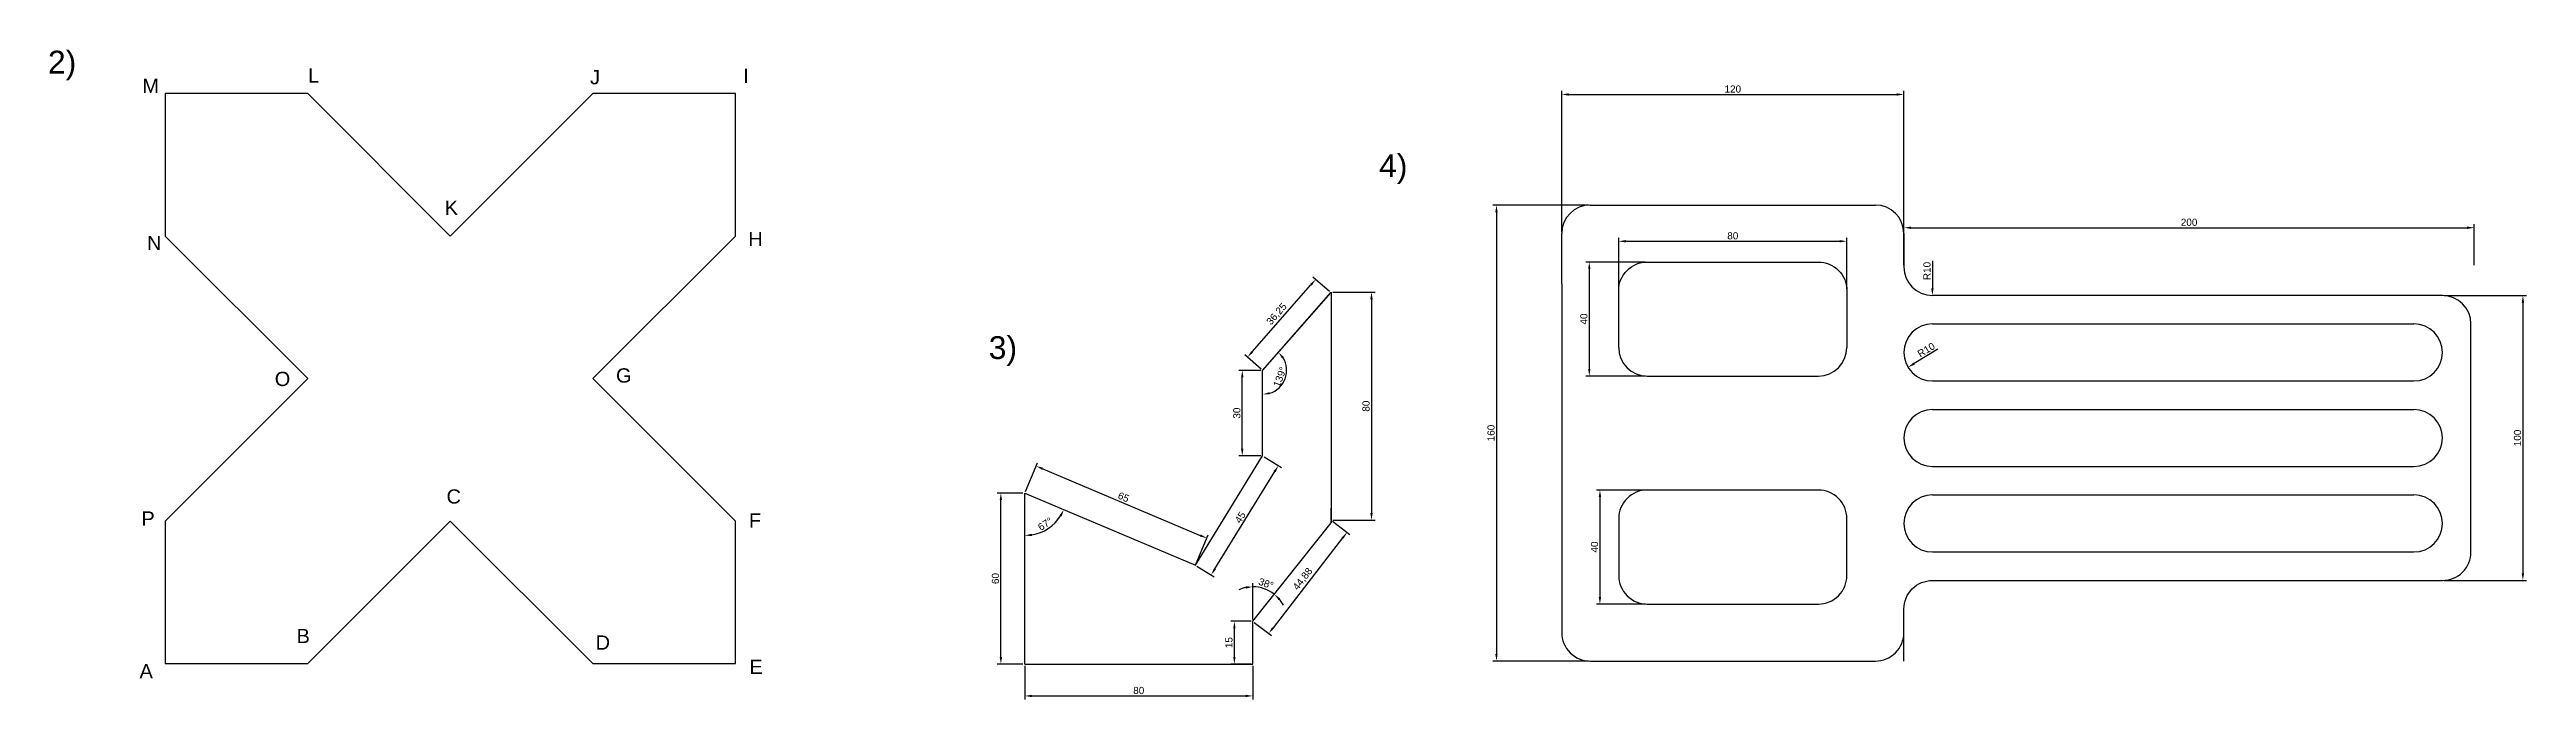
# Model space of a CAD drawing. Header units: millimetres. Extents: x 97 to 1890, y 87 to 1100.
# Drawn here: x 249 to 1118, y 87 to 315 of the extents above; entities that cross this region are included whole.
import ezdxf

# ---------------------------------------------------------------- set-up
doc = ezdxf.new("R2010")
doc.units = ezdxf.units.MM
doc.styles.get("Standard").update_dxf_attribs({"font": 'arial.ttf'})
doc.dimstyles.new('ISO-25', dxfattribs={"dimtxt": 2.5, "dimasz": 2.5, "dimexe": 1.25, "dimexo": 0.625, "dimtad": 1, "dimtxsty": 'Standard', "dimcen": 2.5, "dimadec": 0, "dimazin": 0, "dimtfac": 1, "dimtmove": 0, "dimatfit": 3, "dimfxl": 1, "dimarcsym": 0})

msp = doc.modelspace()

# ---------------------------------------------------------------- texts
at = {"attachment_point": 1}
for s, width, insert, char_height in [('2)', 25.21383, (248.921, 315.023), 8), ('L', 17.4198, (340.119, 308.823), 5), ('I', 13.51248, (492.7, 308.672), 5), ('4)', 41.15979, (715.678, 278.658), 8), ('3)', 25.09538, (578.806, 214.846), 8), ('G', 25.73806, (448.11, 203.574), 5), ('F', 16.56204, (494.734, 152.711), 5), ('B', 4.37692, (336.103, 112.149), 5), ('E', 18.69839, (494.902, 101.306), 5)]:
    msp.add_mtext_dynamic_manual_height_columns(s, width=width, gutter_width=1.527, heights=[0], dxfattribs=dict(at, insert=insert, char_height=char_height))
at = {"char_height": 5, "attachment_point": 1}
for s, insert in [('M', (282.026, 305.223)), ('J', (439.02, 308.245)), ('K', (388.039, 262.434)), ('N', (283.649, 250.059)), ('H', (494.499, 251.469)), ('O', (328.464, 202.358)), ('C', (388.693, 161.105)), ('P', (281.701, 153.36)), ('D', (440.98, 109.855)), ('A', (281.051, 99.818))]:
    msp.add_mtext(s, dxfattribs=dict(at, insert=insert))

# ---------------------------------------------------------------- blocks, each defined once
blk = doc.blocks.new('*D1')
at = {"color": 0, "lineweight": -2, "transparency": 16777216}
for p, q in [((590.78, 159.82), (581.81, 159.82)), ((583.06, 102.32), (583.06, 157.32)), ((590.78, 99.82), (581.81, 99.82))]:
    blk.add_line(p, q, dxfattribs=at)
at = {"color": 0, "transparency": 16777216}
for points in [[(582.64, 157.32), (583.48, 157.32), (583.06, 159.82)], [(582.64, 102.32), (583.48, 102.32), (583.06, 99.82)]]:
    blk.add_solid(points, dxfattribs=at)
at = {"layer": 'Defpoints', "color": 0, "transparency": 16777216}
for p in [(583.06, 159.82), (591.41, 159.82), (591.41, 99.82)]:
    blk.add_point(p, dxfattribs=at)
at = {"color": 0, "transparency": 16777216, "insert": (581.16, 129.82), "char_height": 2.5, "attachment_point": 5, "rotation": 90}
blk.add_mtext('60', dxfattribs=at)
blk = doc.blocks.new('*D2')
at = {"color": 0, "lineweight": -2, "transparency": 16777216}
for p, q in [((591.65, 160.4), (595.9, 170.44)), ((597.72, 168.32), (652.98, 144.95)), ((651.52, 135.09), (655.77, 145.13))]:
    blk.add_line(p, q, dxfattribs=at)
at = {"color": 0, "transparency": 16777216}
for points in [[(597.88, 168.7), (597.55, 167.93), (595.41, 169.29)], [(653.14, 145.34), (652.82, 144.57), (655.28, 143.98)]]:
    blk.add_solid(points, dxfattribs=at)
at = {"layer": 'Defpoints', "color": 0, "transparency": 16777216}
for p in [(591.41, 159.82), (655.28, 143.98), (651.28, 134.51)]:
    blk.add_point(p, dxfattribs=at)
at = {"color": 0, "transparency": 16777216, "insert": (626.09, 158.39), "char_height": 2.5, "attachment_point": 5, "rotation": 337.08238}
blk.add_mtext('65', dxfattribs=at)
blk = doc.blocks.new('*D3')
at = {"color": 0, "lineweight": -2, "transparency": 16777216}
for p, q in [((658.14, 133.23), (679.07, 167.32)), ((675.36, 172.53), (681.44, 168.79)), ((651.81, 134.18), (657.89, 130.45))]:
    blk.add_line(p, q, dxfattribs=at)
at = {"color": 0, "transparency": 16777216}
for points in [[(678.71, 167.54), (679.42, 167.1), (680.38, 169.45)], [(657.78, 133.45), (658.49, 133.01), (656.83, 131.1)]]:
    blk.add_solid(points, dxfattribs=at)
at = {"layer": 'Defpoints', "color": 0, "transparency": 16777216}
for p in [(674.83, 172.86), (680.38, 169.45), (651.28, 134.51)]:
    blk.add_point(p, dxfattribs=at)
at = {"color": 0, "transparency": 16777216, "insert": (666.99, 151.27), "char_height": 2.5, "attachment_point": 5, "rotation": 58.44361}
blk.add_mtext('45', dxfattribs=at)
blk = doc.blocks.new('*D4')
at = {"color": 0, "lineweight": -2, "transparency": 16777216}
for p, q in [((674.2, 202.86), (666.45, 202.86)), ((667.7, 175.36), (667.7, 200.36)), ((674.2, 172.86), (666.45, 172.86))]:
    blk.add_line(p, q, dxfattribs=at)
at = {"color": 0, "transparency": 16777216}
for points in [[(667.29, 200.36), (668.12, 200.36), (667.7, 202.86)], [(667.29, 175.36), (668.12, 175.36), (667.7, 172.86)]]:
    blk.add_solid(points, dxfattribs=at)
at = {"layer": 'Defpoints', "color": 0, "transparency": 16777216}
for p in [(667.7, 202.86), (674.83, 202.86), (674.83, 172.86)]:
    blk.add_point(p, dxfattribs=at)
at = {"color": 0, "transparency": 16777216, "insert": (665.8, 187.86), "char_height": 2.5, "attachment_point": 5, "rotation": 90}
blk.add_mtext('30', dxfattribs=at)
blk = doc.blocks.new('*D5')
at = {"color": 0, "lineweight": -2, "transparency": 16777216}
for p, q in [((698.25, 230.53), (692.49, 235.58)), ((671.18, 209.37), (691.78, 232.87)), ((674.36, 203.27), (668.6, 208.32))]:
    blk.add_line(p, q, dxfattribs=at)
at = {"color": 0, "transparency": 16777216}
for points in [[(691.47, 233.15), (692.1, 232.6), (693.43, 234.75)], [(670.87, 209.65), (671.5, 209.1), (669.54, 207.49)]]:
    blk.add_solid(points, dxfattribs=at)
at = {"layer": 'Defpoints', "color": 0, "transparency": 16777216}
for p in [(693.43, 234.75), (698.72, 230.11), (674.83, 202.86)]:
    blk.add_point(p, dxfattribs=at)
at = {"color": 0, "transparency": 16777216, "insert": (679.88, 222.53), "char_height": 2.5, "attachment_point": 5, "rotation": 48.76208}
blk.add_mtext('36,25', dxfattribs=at)
blk = doc.blocks.new('*D6')
at = {"color": 0, "lineweight": -2, "transparency": 16777216}
for p, q in [((699.51, 230.3), (714.25, 230.3)), ((713, 227.8), (713, 152.8)), ((699.51, 150.3), (714.25, 150.3))]:
    blk.add_line(p, q, dxfattribs=at)
at = {"color": 0, "transparency": 16777216}
for points in [[(712.59, 227.8), (713.42, 227.8), (713, 230.3)], [(712.59, 152.8), (713.42, 152.8), (713, 150.3)]]:
    blk.add_solid(points, dxfattribs=at)
at = {"layer": 'Defpoints', "color": 0, "transparency": 16777216}
for p in [(698.89, 230.3), (698.89, 150.3), (713, 150.3)]:
    blk.add_point(p, dxfattribs=at)
at = {"color": 0, "transparency": 16777216, "insert": (711.1, 190.3), "char_height": 2.5, "attachment_point": 5, "rotation": 90}
blk.add_mtext('80', dxfattribs=at)
blk = doc.blocks.new('*D7')
at = {"color": 0, "lineweight": -2, "transparency": 16777216}
for p, q in [((699.38, 149.92), (705.42, 145.25)), ((702.9, 144.04), (678.48, 112.51)), ((671.9, 114.44), (677.94, 109.77))]:
    blk.add_line(p, q, dxfattribs=at)
at = {"color": 0, "transparency": 16777216}
for points in [[(702.57, 144.29), (703.23, 143.78), (704.43, 146.01)], [(678.15, 112.76), (678.81, 112.25), (676.95, 110.53)]]:
    blk.add_solid(points, dxfattribs=at)
at = {"layer": 'Defpoints', "color": 0, "transparency": 16777216}
for p in [(698.89, 150.3), (671.41, 114.82), (676.95, 110.53)]:
    blk.add_point(p, dxfattribs=at)
at = {"color": 0, "transparency": 16777216, "insert": (689.01, 129.58), "char_height": 2.5, "attachment_point": 5, "rotation": 52.24278}
blk.add_mtext('44,88', dxfattribs=at)
blk = doc.blocks.new('*D8')
at = {"color": 0, "lineweight": -2, "transparency": 16777216}
for p, q in [((591.41, 99.2), (591.41, 87.37)), ((671.41, 99.2), (671.41, 87.37)), ((593.91, 88.62), (668.91, 88.62))]:
    blk.add_line(p, q, dxfattribs=at)
at = {"color": 0, "transparency": 16777216}
for points in [[(593.91, 89.03), (593.91, 88.2), (591.41, 88.62)], [(668.91, 89.03), (668.91, 88.2), (671.41, 88.62)]]:
    blk.add_solid(points, dxfattribs=at)
at = {"layer": 'Defpoints', "color": 0, "transparency": 16777216}
for p in [(591.41, 99.82), (671.41, 99.82), (671.41, 88.62)]:
    blk.add_point(p, dxfattribs=at)
at = {"color": 0, "transparency": 16777216, "insert": (631.41, 90.52), "char_height": 2.5, "attachment_point": 5}
blk.add_mtext('80', dxfattribs=at)
blk = doc.blocks.new('*D9')
at = {"color": 0, "lineweight": -2, "transparency": 16777216}
for p, q in [((670.78, 114.82), (663.69, 114.82)), ((664.94, 102.32), (664.94, 112.32)), ((670.78, 99.82), (663.69, 99.82))]:
    blk.add_line(p, q, dxfattribs=at)
at = {"color": 0, "transparency": 16777216}
for points in [[(664.52, 112.32), (665.36, 112.32), (664.94, 114.82)], [(664.52, 102.32), (665.36, 102.32), (664.94, 99.82)]]:
    blk.add_solid(points, dxfattribs=at)
at = {"layer": 'Defpoints', "color": 0, "transparency": 16777216}
for p in [(664.94, 114.82), (671.41, 114.82), (671.41, 99.82)]:
    blk.add_point(p, dxfattribs=at)
at = {"color": 0, "transparency": 16777216, "insert": (663.04, 107.32), "char_height": 2.5, "attachment_point": 5, "rotation": 90}
blk.add_mtext('15', dxfattribs=at)
blk = doc.blocks.new('*D10')
at = {"color": 0, "lineweight": -2, "transparency": 16777216}
blk.add_arc((591.41, 159.82), 14.92, 279.60893, 327.47345, dxfattribs=at)
at = {"color": 0, "transparency": 16777216}
for points in [[(603.62, 151.99), (604.36, 151.6), (605.16, 154.01)], [(593.94, 144.69), (593.87, 145.52), (591.41, 144.9)]]:
    blk.add_solid(points, dxfattribs=at)
at = {"layer": 'Defpoints', "color": 0, "transparency": 16777216}
for p in [(591.41, 159.82), (591.41, 159.82), (597.09, 146.02), (651.28, 134.51), (591.41, 99.82)]:
    blk.add_point(p, dxfattribs=at)
at = {"color": 0, "transparency": 16777216, "insert": (598.61, 148.97), "char_height": 2.5, "attachment_point": 5, "rotation": 33.54119}
blk.add_mtext('67°', dxfattribs=at)
blk = doc.blocks.new('*D11')
at = {"color": 0, "lineweight": -2, "transparency": 16777216}
blk.add_arc((674.83, 202.86), 8.42, 287.07948, 31.6826, dxfattribs=at)
at = {"color": 0, "transparency": 16777216}
for points in [[(681.67, 207.01), (682.31, 207.55), (680.38, 209.19)], [(677.36, 194.4), (677.24, 195.22), (674.83, 194.44)]]:
    blk.add_solid(points, dxfattribs=at)
at = {"layer": 'Defpoints', "color": 0, "transparency": 16777216}
for p in [(698.72, 230.11), (674.83, 202.86), (674.83, 202.86), (680.91, 197.04), (674.83, 172.86)]:
    blk.add_point(p, dxfattribs=at)
at = {"color": 0, "transparency": 16777216, "insert": (680.93, 200.56), "char_height": 2.5, "attachment_point": 5, "rotation": 69.38104}
blk.add_mtext('139°', dxfattribs=at)
blk = doc.blocks.new('*D12')
at = {"color": 0, "lineweight": -2, "transparency": 16777216}
blk.add_line((671.41, 115.45), (671.41, 128.18), dxfattribs=at)
for start, end in [(101.8546, 113.7092), (51.50379, 90), (27.79459, 39.64919)]:
    blk.add_arc((671.41, 114.82), 12.1, start, end, dxfattribs=at)
at = {"color": 0, "transparency": 16777216}
for points in [[(668.88, 127.08), (668.97, 126.25), (671.41, 126.93)], [(680.44, 122.25), (681.02, 122.84), (678.94, 124.3)]]:
    blk.add_solid(points, dxfattribs=at)
at = {"layer": 'Defpoints', "color": 0, "transparency": 16777216}
for p in [(698.89, 149.37), (676.65, 125.73), (671.41, 114.82), (671.41, 114.82), (671.41, 99.82)]:
    blk.add_point(p, dxfattribs=at)
at = {"color": 0, "transparency": 16777216, "insert": (676.03, 128.05), "char_height": 2.5, "attachment_point": 5, "rotation": 340.7519}
blk.add_mtext('38°', dxfattribs=at)
blk = doc.blocks.new('*D30')
at = {"color": 0, "lineweight": -2, "transparency": 16777216}
for p, q in [((799.7, 231.49), (799.7, 249.41)), ((802.2, 248.16), (877.2, 248.16)), ((879.7, 231.49), (879.7, 249.41))]:
    blk.add_line(p, q, dxfattribs=at)
at = {"color": 0, "transparency": 16777216}
for points in [[(802.2, 248.57), (802.2, 247.74), (799.7, 248.16)], [(877.2, 248.57), (877.2, 247.74), (879.7, 248.16)]]:
    blk.add_solid(points, dxfattribs=at)
at = {"layer": 'Defpoints', "color": 0, "transparency": 16777216}
for p in [(879.7, 248.16), (799.7, 230.87), (879.7, 230.87)]:
    blk.add_point(p, dxfattribs=at)
at = {"color": 0, "transparency": 16777216, "insert": (839.7, 250.06), "char_height": 2.5, "attachment_point": 5}
blk.add_mtext('80', dxfattribs=at)
blk = doc.blocks.new('*D31')
at = {"color": 0, "lineweight": -2, "transparency": 16777216}
for p, q in [((809.07, 160.87), (791.86, 160.87)), ((793.11, 158.37), (793.11, 123.37)), ((809.07, 120.87), (791.86, 120.87))]:
    blk.add_line(p, q, dxfattribs=at)
at = {"color": 0, "transparency": 16777216}
for points in [[(792.69, 158.37), (793.53, 158.37), (793.11, 160.87)], [(792.69, 123.37), (793.53, 123.37), (793.11, 120.87)]]:
    blk.add_solid(points, dxfattribs=at)
at = {"layer": 'Defpoints', "color": 0, "transparency": 16777216}
for p in [(809.7, 160.87), (793.11, 120.87), (809.7, 120.87)]:
    blk.add_point(p, dxfattribs=at)
at = {"color": 0, "transparency": 16777216, "insert": (791.21, 140.87), "char_height": 2.5, "attachment_point": 5, "rotation": 90}
blk.add_mtext('40', dxfattribs=at)
blk = doc.blocks.new('*D32')
at = {"color": 0, "lineweight": -2, "transparency": 16777216}
for p, q in [((809.07, 240.87), (788.13, 240.87)), ((789.38, 238.37), (789.38, 203.37)), ((809.07, 200.87), (788.13, 200.87))]:
    blk.add_line(p, q, dxfattribs=at)
at = {"color": 0, "transparency": 16777216}
for points in [[(788.97, 238.37), (789.8, 238.37), (789.38, 240.87)], [(788.97, 203.37), (789.8, 203.37), (789.38, 200.87)]]:
    blk.add_solid(points, dxfattribs=at)
at = {"layer": 'Defpoints', "color": 0, "transparency": 16777216}
for p in [(809.7, 240.87), (789.38, 200.87), (809.7, 200.87)]:
    blk.add_point(p, dxfattribs=at)
at = {"color": 0, "transparency": 16777216, "insert": (787.48, 220.87), "char_height": 2.5, "attachment_point": 5, "rotation": 90}
blk.add_mtext('40', dxfattribs=at)
blk = doc.blocks.new('*D33')
at = {"color": 0, "lineweight": -2, "transparency": 16777216}
for p, q in [((789.07, 260.87), (755.59, 260.87)), ((756.84, 258.37), (756.84, 103.37)), ((789.07, 100.87), (755.59, 100.87))]:
    blk.add_line(p, q, dxfattribs=at)
at = {"color": 0, "transparency": 16777216}
for points in [[(756.42, 258.37), (757.25, 258.37), (756.84, 260.87)], [(756.42, 103.37), (757.25, 103.37), (756.84, 100.87)]]:
    blk.add_solid(points, dxfattribs=at)
at = {"layer": 'Defpoints', "color": 0, "transparency": 16777216}
for p in [(789.7, 260.87), (756.84, 100.87), (789.7, 100.87)]:
    blk.add_point(p, dxfattribs=at)
at = {"color": 0, "transparency": 16777216, "insert": (754.94, 180.87), "char_height": 2.5, "attachment_point": 5, "rotation": 90}
blk.add_mtext('160', dxfattribs=at)
blk = doc.blocks.new('*D34')
at = {"color": 0, "lineweight": -2, "transparency": 16777216}
for p, q in [((779.7, 251.49), (779.7, 300.92)), ((782.2, 299.67), (897.2, 299.67)), ((899.7, 251.49), (899.7, 300.92))]:
    blk.add_line(p, q, dxfattribs=at)
at = {"color": 0, "transparency": 16777216}
for points in [[(782.2, 300.09), (782.2, 299.25), (779.7, 299.67)], [(897.2, 300.09), (897.2, 299.25), (899.7, 299.67)]]:
    blk.add_solid(points, dxfattribs=at)
at = {"layer": 'Defpoints', "color": 0, "transparency": 16777216}
for p in [(899.7, 299.67), (779.7, 250.87), (899.7, 250.87)]:
    blk.add_point(p, dxfattribs=at)
at = {"color": 0, "transparency": 16777216, "insert": (839.7, 301.57), "char_height": 2.5, "attachment_point": 5}
blk.add_mtext('120', dxfattribs=at)
blk = doc.blocks.new('*D35')
at = {"color": 0, "lineweight": -2, "transparency": 16777216}
blk.add_line((911.59, 210.29), (903.29, 205.24), dxfattribs=at)
at = {"color": 0, "transparency": 16777216}
blk.add_solid([(903.07, 205.6), (903.51, 204.88), (901.15, 203.94)], dxfattribs=at)
at = {"layer": 'Defpoints', "color": 0, "transparency": 16777216}
for p in [(909.7, 209.14), (901.15, 203.94)]:
    blk.add_point(p, dxfattribs=at)
at = {"color": 0, "transparency": 16777216, "insert": (907.52, 210.04), "char_height": 2.5, "attachment_point": 5, "rotation": 31.30038}
blk.add_mtext('R10', dxfattribs=at)
blk = doc.blocks.new('*D36')
at = {"color": 0, "lineweight": -2, "transparency": 16777216}
blk.add_line((909.7, 241.35), (909.7, 231.64), dxfattribs=at)
at = {"color": 0, "transparency": 16777216}
blk.add_solid([(909.28, 231.64), (910.11, 231.64), (909.7, 229.14)], dxfattribs=at)
at = {"layer": 'Defpoints', "color": 0, "transparency": 16777216}
for p in [(909.7, 239.14), (909.7, 229.14)]:
    blk.add_point(p, dxfattribs=at)
at = {"color": 0, "transparency": 16777216, "insert": (907.8, 237.74), "char_height": 2.5, "attachment_point": 5, "rotation": 90}
blk.add_mtext('R10', dxfattribs=at)
blk = doc.blocks.new('*D37')
at = {"color": 0, "lineweight": -2, "transparency": 16777216}
for p, q in [((899.7, 239.76), (899.7, 254.16)), ((902.2, 252.91), (1097.2, 252.91)), ((1099.7, 239.76), (1099.7, 254.16))]:
    blk.add_line(p, q, dxfattribs=at)
at = {"color": 0, "transparency": 16777216}
for points in [[(902.2, 253.32), (902.2, 252.49), (899.7, 252.91)], [(1097.2, 253.32), (1097.2, 252.49), (1099.7, 252.91)]]:
    blk.add_solid(points, dxfattribs=at)
at = {"layer": 'Defpoints', "color": 0, "transparency": 16777216}
for p in [(1099.7, 252.91), (899.7, 239.14), (1099.7, 239.14)]:
    blk.add_point(p, dxfattribs=at)
at = {"color": 0, "transparency": 16777216, "insert": (999.7, 254.81), "char_height": 2.5, "attachment_point": 5}
blk.add_mtext('200', dxfattribs=at)
blk = doc.blocks.new('*D38')
at = {"color": 0, "lineweight": -2, "transparency": 16777216}
for p, q in [((1089.15, 229.14), (1117.99, 229.14)), ((1116.74, 226.64), (1116.74, 131.64)), ((1089.15, 129.14), (1117.99, 129.14))]:
    blk.add_line(p, q, dxfattribs=at)
at = {"color": 0, "transparency": 16777216}
for points in [[(1116.33, 226.64), (1117.16, 226.64), (1116.74, 229.14)], [(1116.33, 131.64), (1117.16, 131.64), (1116.74, 129.14)]]:
    blk.add_solid(points, dxfattribs=at)
at = {"layer": 'Defpoints', "color": 0, "transparency": 16777216}
for p in [(1088.53, 229.14), (1088.53, 129.14), (1116.74, 129.14)]:
    blk.add_point(p, dxfattribs=at)
at = {"color": 0, "transparency": 16777216, "insert": (1114.84, 179.14), "char_height": 2.5, "attachment_point": 5, "rotation": 90}
blk.add_mtext('100', dxfattribs=at)

# ---------------------------------------------------------------- dimensions: what is measured, and where the dimension line sits
for base, p1, p2, picture, middle in [((899.697, 299.671), (779.697, 250.866), (899.697, 250.866), '*D34', (839.697, 301.573)), ((1099.697, 252.906), (899.697, 239.137), (1099.697, 239.137), '*D37', (999.697, 254.807)), ((879.697, 248.156), (799.697, 230.866), (879.697, 230.866), '*D30', (839.697, 250.057)), ((671.409, 88.616), (591.409, 99.821), (671.409, 99.821), '*D8', (631.409, 90.518))]:
    dim = msp.add_linear_dim(base=base, p1=p1, p2=p2, dimstyle='ISO-25')
    dim.commit()
    dim.dimension.update_dxf_attribs({"geometry": picture, "text_midpoint": middle})
for base, p1, p2, picture, middle in [((756.837, 100.866), (789.697, 260.866), (789.697, 100.866), '*D33', (754.936, 180.866)), ((789.382, 200.866), (809.697, 240.866), (809.697, 200.866), '*D32', (787.481, 220.866)), ((713.003, 150.303), (698.889, 230.303), (698.889, 150.303), '*D6', (711.102, 190.303)), ((1116.743, 129.137), (1088.53, 229.137), (1088.53, 129.137), '*D38', (1114.841, 179.137)), ((667.704, 202.856), (674.829, 172.856), (674.829, 202.856), '*D4', (665.801, 187.856)), ((583.06, 159.821), (591.409, 99.821), (591.409, 159.821), '*D1', (581.158, 129.821)), ((793.11, 120.866), (809.697, 160.866), (809.697, 120.866), '*D31', (791.209, 140.866)), ((664.939, 114.821), (671.409, 99.821), (671.409, 114.821), '*D9', (663.038, 107.321))]:
    dim = msp.add_linear_dim(base=base, p1=p1, p2=p2, angle=90, dimstyle='ISO-25')
    dim.commit()
    dim.dimension.update_dxf_attribs({"geometry": picture, "text_midpoint": middle})
for p1, p2, distance, picture, middle in [((674.829, 202.856), (698.724, 230.115), 7.038, '*D5', (679.884, 222.527)), ((591.409, 159.821), (651.279, 134.51), 10.28, '*D2', (626.088, 158.386)), ((651.279, 134.51), (674.829, 172.856), -6.511, '*D3', (666.986, 151.268)), ((698.889, 150.303), (671.409, 114.821), 7.005, '*D7', (689.006, 129.575))]:
    dim = msp.add_aligned_dim(p1=p1, p2=p2, distance=distance, dimstyle='ISO-25')
    dim.commit()
    dim.dimension.update_dxf_attribs({"geometry": picture, "text_midpoint": middle})
for center, mpoint, picture, middle in [((909.697, 239.137), (909.697, 229.137), '*D36', (909.697, 237.744)), ((909.697, 209.137), (901.152, 203.941), '*D35', (908.507, 208.413))]:
    dim = msp.add_radius_dim(center=center, mpoint=mpoint, dimstyle='ISO-25')
    dim.commit()
    dim.dimension.update_dxf_attribs({"geometry": picture, "text_midpoint": middle, "dimtype": 164})
for base, line1, line2, picture, middle in [((680.91, 197.035), ((674.829, 202.856), (698.724, 230.115)), ((674.829, 172.856), (674.829, 202.856)), '*D11', (680.927, 200.561)), ((597.087, 146.019), ((591.409, 159.821), (651.279, 134.51)), ((591.409, 99.821), (591.409, 159.821)), '*D10', (598.605, 148.967)), ((676.652, 125.732), ((671.409, 99.821), (671.409, 114.821)), ((671.409, 114.821), (698.889, 149.373)), '*D12', (676.027, 128.045))]:
    dim = msp.add_angular_dim_2l(base=base, line1=line1, line2=line2, dimstyle='ISO-25')
    dim.commit()
    dim.dimension.update_dxf_attribs({"geometry": picture, "text_midpoint": middle})

# ---------------------------------------------------------------- linework, layer by layer
for p, q in [((340, 300), (390, 250)), ((390, 250), (440, 300)), ((789.697, 260.866), (844.985, 260.866)), ((789.697, 260.866), (889.697, 260.866)), ((290, 250), (340, 200)), ((490, 250), (440, 200)), ((779.697, 233.219), (779.697, 250.866)), ((779.697, 233.219), (779.697, 250.866)), ((899.697, 250.866), (899.697, 239.137)), ((674.829, 202.856), (698.889, 230.303)), ((674.829, 202.856), (698.724, 230.115)), ((698.889, 230.303), (698.889, 150.303)), ((1088.53, 229.137), (909.697, 229.137)), ((1088.53, 229.137), (1088.53, 229.137)), ((909.697, 219.137), (1078.53, 219.137)), ((340, 200), (290, 150)), ((490, 150), (440, 200)), ((674.829, 172.856), (674.829, 202.856)), ((809.697, 200.866), (869.697, 200.866)), ((909.697, 199.137), (1078.53, 199.137)), ((909.697, 189.137), (1078.53, 189.137)), ((651.279, 134.51), (674.829, 172.856)), ((909.697, 169.137), (1078.53, 169.137)), ((591.409, 99.821), (591.409, 159.821)), ((591.409, 159.821), (651.279, 134.51)), ((909.697, 159.137), (1078.53, 159.137)), ((340, 100), (390, 150)), ((440, 100), (390, 150)), ((671.409, 114.821), (698.889, 149.373)), ((698.889, 150.303), (698.889, 154.488)), ((698.889, 150.303), (698.889, 149.373)), ((698.889, 149.373), (698.889, 149.967)), ((698.889, 149.967), (698.889, 149.373)), ((909.697, 139.137), (1078.53, 139.137)), ((671.409, 99.821), (671.409, 114.821)), ((899.697, 100.866), (899.697, 110.866)), ((591.409, 99.821), (671.409, 99.821))]:
    msp.add_line(p, q)
for points in [[(340, 300), (290, 300), (290, 250)], [(490, 250), (490, 300), (440, 300)], [(290, 150), (290, 100), (340, 100)], [(440, 100), (490, 100), (490, 150)]]:
    msp.add_lwpolyline(points)
for points in [[(799.697, 210.866), (799.697, 230.866, -0.4142136), (809.697, 240.866), (869.697, 240.866, -0.4142136), (879.697, 230.866), (879.697, 210.866)], [(779.697, 233.219), (779.697, 110.866, 0.4142136), (789.697, 100.866), (889.697, 100.866, 0.4142136), (899.697, 110.866), (899.697, 119.137, -0.4142136), (909.697, 129.137), (1088.53, 129.137, 0.4142136), (1098.53, 139.137), (1098.53, 219.137)]]:
    msp.add_lwpolyline(points, format="xyb")
msp.add_lwpolyline([(809.697, 120.866), (869.697, 120.866, 0.4142136), (879.697, 130.866), (879.697, 150.866, 0.4142136), (869.697, 160.866), (809.697, 160.866, 0.4142136), (799.697, 150.866), (799.697, 130.866, 0.4142136)], format="xyb", close=True)
for centre, start, end in [((789.697, 250.866), 90, 180), ((889.697, 250.866), 0, 90), ((909.697, 239.137), 180, 270), ((1088.53, 219.137), 0, 90), ((909.697, 209.137), 90, 270), ((1078.53, 209.137), 270, 90), ((809.697, 210.866), 180, 270), ((869.697, 210.866), 270, 0), ((909.697, 179.137), 90, 270), ((1078.53, 179.137), 270, 90), ((909.697, 149.137), 90, 270), ((1078.53, 149.137), 270, 90)]:
    msp.add_arc(centre, 10, start, end)

msp.set_redraw_order([(e.dxf.handle, doc.entitydb.next_handle()) for e in msp.query("TEXT MTEXT ATTDEF DIMENSION ARC_DIMENSION")])  # texts and dimensions are drawn at this point

doc.saveas('drawing.dxf')
